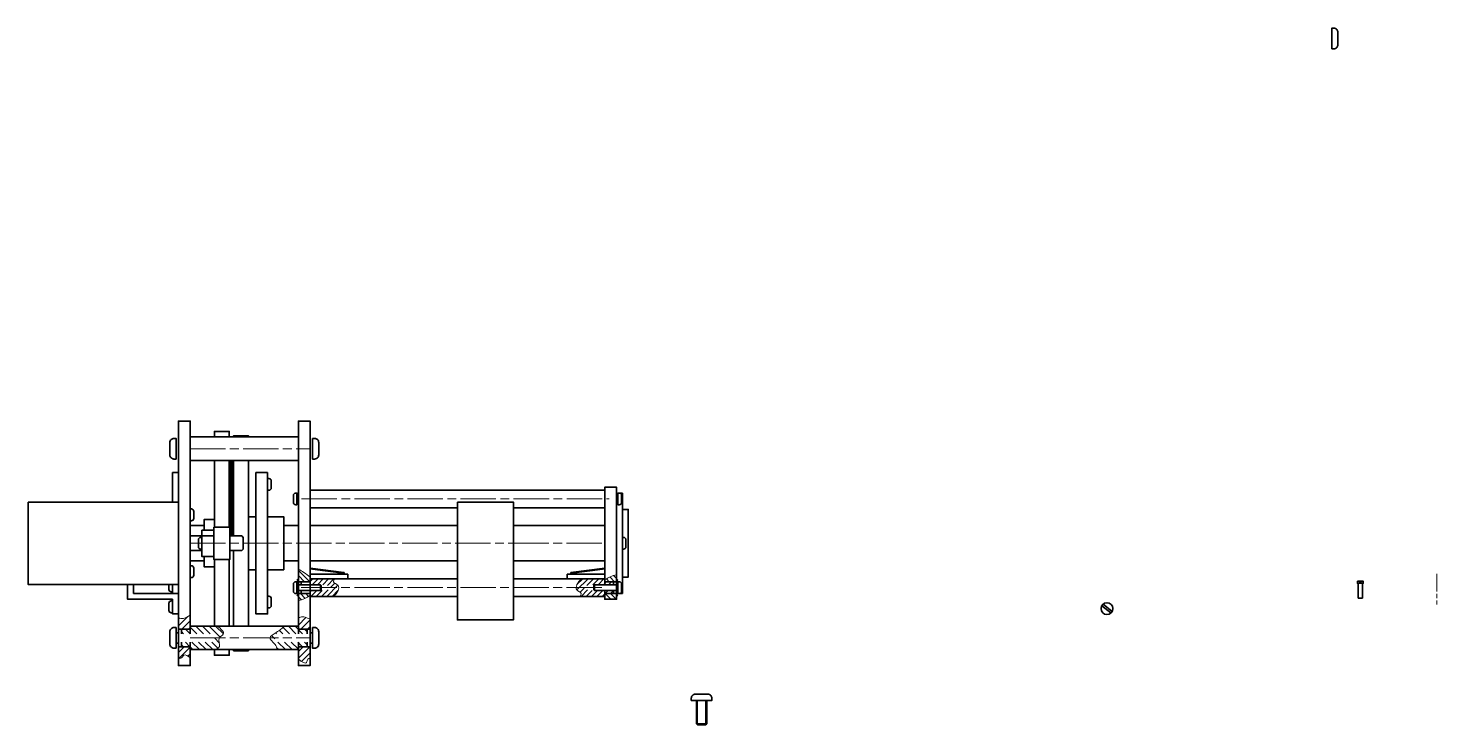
# Model space of a CAD drawing. Header units: millimetres. Extents: x 0 to 1511, y 0 to 853.
# Drawn here: x 183.6 to 661.8, y 616.3 to 852.8 of the extents above; entities that cross this region are included whole.
import ezdxf

# ---------------------------------------------------------------- set-up
doc = ezdxf.new("R2010")
doc.units = ezdxf.units.MM
doc.linetypes.add('AM_ISO08W050', pattern=[18, 12, -1.5, 3, -1.5])
doc.linetypes.add('AM_ISO08W050x2', pattern=[9, 6, -0.75, 1.5, -0.75])
for name, color, linetype, lineweight in [('AM_4', 3, 'Continuous', 15), ('AM_7', 4, 'AM_ISO08W050', 15), ('AM_8', 1, 'Continuous', 15), ('основные', 7, 'Continuous', 35), ('тонкие', 2, 'Continuous', 15)]:
    doc.layers.add(name, color=color, linetype=linetype, lineweight=lineweight)
pattern_1 = [(45, (-154.8573, 302.5446), (-0.8980256, 0.8980256), [])]

msp = doc.modelspace()

# ---------------------------------------------------------------- hatches: boundary and pattern name
at = {"layer": 'AM_8'}
h = msp.add_hatch(dxfattribs=at)
h.set_pattern_fill('ANSI31', color=256, scale=0.1, angle=180, style=0)
h.set_pattern_definition([(225, (813.52612, 1023.16114), (0.2245064, -0.2245064), [])])
h.paths.add_polyline_path([(274.834, 659.853), (275.334, 659.853), (275.334, 661.853), (274.834, 661.853)])
h.paths.add_polyline_path([(274.834, 663.853), (275.334, 663.853), (275.334, 665.853), (274.834, 665.853)])
h = msp.add_hatch(dxfattribs=at)
h.set_pattern_fill('ANSI31', color=256, scale=0.4, angle=270, style=0)
h.set_pattern_definition([(315, (813.5261, 1023.1611), (0.8980256, 0.8980256), [])])
edge = h.paths.add_edge_path()
edge.add_spline(control_points=[(275.334, 658.554), (276.079, 658.561), (277.528, 659.042), (278.736, 659.852), (279.334, 660.253)], knot_values=[0, 0, 0, 0, 2.2074933, 4.3760865, 4.3760865, 4.3760865, 4.3760865], degree=3, periodic=0)
edge.add_line((279.334, 660.253), (279.334, 660.853))
edge.add_line((279.334, 660.853), (276.334, 660.853))
edge.add_line((276.334, 660.853), (275.334, 660.853))
edge.add_line((275.334, 660.853), (275.334, 658.554))
edge = h.paths.add_edge_path()
edge.add_spline(control_points=[(279.334, 666.419), (279.171, 666.544), (279.007, 666.669), (278.844, 666.793)], knot_values=[23.3816667, 23.3816667, 23.3816667, 23.3816667, 23.8301962, 23.8301962, 23.8301962, 23.8301962], degree=3, periodic=0)
edge.add_line((278.66, 666.797), (275.334, 669.095))
edge.add_line((275.334, 669.095), (275.334, 664.853))
edge.add_line((275.334, 664.853), (276.334, 664.853))
edge.add_line((276.334, 664.853), (279.334, 664.853))
edge.add_line((279.334, 664.853), (279.334, 665.853))
edge.add_line((279.334, 665.853), (279.334, 666.419))
h = msp.add_hatch(dxfattribs=at)
h.set_pattern_fill('ANSI31', color=256, scale=0.4, angle=180, style=0)
h.set_pattern_definition([(225, (813.5261, 1023.1611), (0.8980256, -0.8980256), [])])
edge = h.paths.add_edge_path()
edge.add_line((279.334, 660.853), (279.334, 659.853))
edge.add_line((279.334, 659.853), (287.223, 659.853))
edge.add_spline(control_points=[(287.223, 659.853), (287.835, 660.452), (288.658, 661.258), (289.006, 662.542), (289.013, 662.853)], knot_values=[0, 0, 0, 0, 2.5956248, 3.4873404, 3.4873404, 3.4873404, 3.4873404], degree=3, periodic=0)
edge.add_line((289.013, 662.853), (286.387, 662.853))
edge.add_line((286.387, 662.853), (285.934, 662.069))
edge.add_line((285.934, 662.069), (284.734, 662.069))
edge.add_line((284.734, 662.069), (284.334, 661.853))
edge.add_line((284.334, 661.853), (279.334, 661.853))
edge.add_line((279.334, 661.853), (279.334, 660.853))
edge = h.paths.add_edge_path()
edge.add_line((279.334, 664.853), (279.334, 663.853))
edge.add_line((279.334, 663.853), (284.334, 663.853))
edge.add_line((284.334, 663.853), (284.734, 663.636))
edge.add_line((284.734, 663.636), (285.934, 663.636))
edge.add_line((285.934, 663.636), (286.387, 662.853))
edge.add_line((286.387, 662.853), (289.013, 662.853))
edge.add_spline(control_points=[(289.013, 662.853), (289.02, 663.133), (288.816, 664.04), (286.86, 664.475), (287.464, 665.492), (287.678, 665.853)], knot_values=[3.4873404, 3.4873404, 3.4873404, 3.4873404, 4.2931573, 6.2339089, 7.297854, 7.297854, 7.297854, 7.297854], degree=3, periodic=0)
edge.add_line((287.678, 665.853), (279.334, 665.853))
edge.add_line((279.334, 665.853), (279.334, 664.853))
h = msp.add_hatch(dxfattribs=at)
h.set_pattern_fill('ANSI31', color=256, scale=0.4, style=0)
h.set_pattern_definition(pattern_1)
edge = h.paths.add_edge_path()
edge.add_line((373.934, 663.636), (374.334, 663.853))
edge.add_line((374.334, 663.853), (379.334, 663.853))
edge.add_line((379.334, 663.853), (379.334, 664.853))
edge.add_line((379.334, 664.853), (379.334, 665.853))
edge.add_line((379.334, 665.853), (371.446, 665.853))
edge.add_spline(control_points=[(371.446, 665.853), (370.834, 665.253), (370.011, 664.448), (369.663, 663.163), (369.656, 662.853)], knot_values=[0, 0, 0, 0, 2.5956248, 3.4873404, 3.4873404, 3.4873404, 3.4873404], degree=3, periodic=0)
edge.add_line((369.656, 662.853), (372.282, 662.853))
edge.add_line((372.282, 662.853), (372.734, 663.636))
edge.add_line((372.734, 663.636), (373.934, 663.636))
edge = h.paths.add_edge_path()
edge.add_line((379.334, 659.853), (379.334, 660.853))
edge.add_line((379.334, 660.853), (379.334, 661.853))
edge.add_line((379.334, 661.853), (374.334, 661.853))
edge.add_line((374.334, 661.853), (373.934, 662.069))
edge.add_line((373.934, 662.069), (372.734, 662.069))
edge.add_line((372.734, 662.069), (372.282, 662.853))
edge.add_line((372.282, 662.853), (369.656, 662.853))
edge.add_spline(control_points=[(369.656, 662.853), (369.649, 662.572), (369.853, 661.666), (371.809, 661.231), (371.205, 660.213), (370.991, 659.853)], knot_values=[3.4873404, 3.4873404, 3.4873404, 3.4873404, 4.2931573, 6.2339089, 7.297854, 7.297854, 7.297854, 7.297854], degree=3, periodic=0)
edge.add_line((370.991, 659.853), (379.334, 659.853))
h = msp.add_hatch(dxfattribs=at)
h.set_pattern_fill('ANSI31', color=256, scale=0.4, angle=90, style=0)
h.set_pattern_definition([(135, (-154.8573, 302.5446), (-0.8980256, -0.8980256), [])])
edge = h.paths.add_edge_path()
edge.add_spline(control_points=[(383.334, 667.152), (382.59, 667.145), (381.141, 666.664), (379.933, 665.854), (379.334, 665.452)], knot_values=[0, 0, 0, 0, 2.2074933, 4.3760865, 4.3760865, 4.3760865, 4.3760865], degree=3, periodic=0)
edge.add_line((379.334, 665.452), (379.334, 664.853))
edge.add_line((379.334, 664.853), (382.334, 664.853))
edge.add_line((382.334, 664.853), (383.334, 664.853))
edge.add_line((383.334, 664.853), (383.334, 667.152))
edge = h.paths.add_edge_path()
edge.add_line((383.334, 660.853), (382.334, 660.853))
edge.add_line((382.334, 660.853), (379.334, 660.853))
edge.add_line((379.334, 660.853), (379.334, 659.853))
edge.add_line((379.334, 659.853), (379.334, 659.287))
edge.add_spline(control_points=[(379.334, 659.287), (379.498, 659.162), (379.661, 659.037), (379.825, 658.913)], knot_values=[23.3816667, 23.3816667, 23.3816667, 23.3816667, 23.8301962, 23.8301962, 23.8301962, 23.8301962], degree=3, periodic=0)
edge.add_line((379.825, 658.913), (383.334, 658.913))
edge.add_line((383.334, 658.913), (383.334, 660.853))
h = msp.add_hatch(dxfattribs=at)
h.set_pattern_fill('ANSI31', color=256, scale=0.4)
h.set_pattern_definition(pattern_1)
h.paths.add_polyline_path([(379.334, 663.853), (382.334, 663.853), (382.334, 664.853), (379.334, 664.853)])
h.paths.add_polyline_path([(382.334, 660.853), (382.334, 661.853), (379.334, 661.853), (379.334, 660.853)])
h = msp.add_hatch(dxfattribs=at)
h.set_pattern_fill('ANSI31', color=256, scale=0.1, style=0)
h.set_pattern_definition([(45, (-154.8573, 302.54457), (-0.2245064, 0.2245064), [])])
h.paths.add_polyline_path([(383.834, 665.853), (383.334, 665.853), (383.334, 663.853), (383.834, 663.853)])
h.paths.add_polyline_path([(383.834, 661.853), (383.334, 661.853), (383.334, 659.853), (383.834, 659.853)])
h = msp.add_hatch(dxfattribs=at)
h.set_pattern_fill('ANSI31', color=256, scale=0.5)
h.set_pattern_definition([(45, (-150.8573, 302.5446), (-1.122532, 1.122532), [])])
edge = h.paths.add_edge_path()
edge.add_spline(control_points=[(279.334, 652.15), (279.103, 652.234), (278.249, 652.545), (276.872, 653.271), (275.79, 652.721), (275.334, 652.49)], knot_values=[0, 0, 0, 0, 0.7450729, 2.7544572, 4.2151555, 4.2151555, 4.2151555, 4.2151555], degree=3, periodic=0)
edge.add_line((275.334, 652.49), (275.334, 648.798))
edge.add_line((275.334, 648.798), (278.334, 648.798))
edge.add_line((278.334, 648.798), (279.334, 648.798))
edge.add_line((279.334, 648.798), (279.334, 652.15))
edge = h.paths.add_edge_path()
edge.add_line((279.334, 642.798), (278.334, 642.798))
edge.add_line((278.334, 642.798), (275.334, 642.798))
edge.add_line((275.334, 642.798), (275.334, 638.548))
edge.add_spline(control_points=[(275.334, 638.548), (276.529, 637.668), (278.195, 636.442), (278.307, 638.696), (279.022, 638.908), (279.334, 639.001)], knot_values=[0, 0, 0, 0, 2.9691103, 4.1410418, 5.0514007, 5.0514007, 5.0514007, 5.0514007], degree=3, periodic=0)
edge.add_line((279.334, 639.001), (279.334, 642.798))
edge = h.paths.add_edge_path()
edge.add_spline(control_points=[(238.605, 653.541), (237.872, 653.026), (236.644, 652.163), (235.191, 652.412), (234.605, 652.513)], knot_values=[0, 0, 0, 0, 2.5517183, 4.2776179, 4.2776179, 4.2776179, 4.2776179], degree=3, periodic=0)
edge.add_line((234.605, 652.513), (234.605, 648.798))
edge.add_line((234.605, 648.798), (235.605, 648.798))
edge.add_line((235.605, 648.798), (238.605, 648.798))
edge.add_line((238.605, 648.798), (238.605, 653.541))
edge = h.paths.add_edge_path()
edge.add_line((238.605, 642.798), (235.605, 642.798))
edge.add_line((235.605, 642.798), (234.605, 642.798))
edge.add_line((234.605, 642.798), (234.605, 638.906))
edge.add_spline(control_points=[(234.605, 638.906), (234.917, 638.851), (235.716, 638.71), (236.542, 640.631), (237.807, 639.61), (238.605, 638.966)], knot_values=[0, 0, 0, 0, 0.8745598, 2.2433555, 4.5836616, 4.5836616, 4.5836616, 4.5836616], degree=3, periodic=0)
edge.add_line((238.605, 638.966), (238.605, 642.798))
h = msp.add_hatch(dxfattribs=at)
h.set_pattern_fill('ANSI31', color=256, scale=0.5, angle=90)
h.set_pattern_definition([(135, (-150.8573, 302.5446), (-1.122532, -1.122532), [])])
edge = h.paths.add_edge_path()
edge.add_spline(control_points=[(248.551, 645.798), (248.836, 646.298), (250.932, 647.234), (249.117, 648.78), (247.921, 649.798)], knot_values=[0, 0, 0, 0, 1.7471492, 5.1168703, 5.1168703, 5.1168703, 5.1168703], degree=3, periodic=0)
edge.add_line((247.921, 649.798), (238.605, 649.798))
edge.add_line((238.605, 649.798), (238.605, 647.223))
edge.add_line((238.605, 647.223), (246.005, 647.223))
edge.add_line((246.005, 647.223), (246.828, 645.798))
edge.add_line((246.828, 645.798), (248.551, 645.798))
edge = h.paths.add_edge_path()
edge.add_spline(control_points=[(246.031, 641.798), (247.163, 641.967), (249.532, 642.319), (248.067, 644.947), (248.551, 645.798)], knot_values=[5.1168703, 5.1168703, 5.1168703, 5.1168703, 7.8372317, 10.8128607, 10.8128607, 10.8128607, 10.8128607], degree=3, periodic=0)
edge.add_line((248.551, 645.798), (246.828, 645.798))
edge.add_line((246.828, 645.798), (246.005, 644.373))
edge.add_line((246.005, 644.373), (238.605, 644.373))
edge.add_line((238.605, 644.373), (238.605, 641.798))
edge.add_line((238.605, 641.798), (246.031, 641.798))
h.paths.add_polyline_path([(238.605, 648.798), (235.605, 648.798), (235.605, 647.223), (238.605, 647.223)])
h.paths.add_polyline_path([(238.605, 644.373), (235.605, 644.373), (235.605, 642.798), (238.605, 642.798)])
edge = h.paths.add_edge_path()
edge.add_line((275.334, 649.798), (270.745, 649.798))
edge.add_spline(control_points=[(270.745, 649.798), (269.885, 649.088), (268.367, 647.836), (265.751, 646.448), (265.702, 645.798)], knot_values=[0, 0, 0, 0, 3.648807, 6.4410116, 6.4410116, 6.4410116, 6.4410116], degree=3, periodic=0)
edge.add_line((265.702, 645.798), (267.112, 645.798))
edge.add_line((267.112, 645.798), (267.934, 647.223))
edge.add_line((267.934, 647.223), (275.334, 647.223))
edge.add_line((275.334, 647.223), (275.334, 649.798))
edge = h.paths.add_edge_path()
edge.add_line((275.334, 644.373), (267.934, 644.373))
edge.add_line((267.934, 644.373), (267.112, 645.798))
edge.add_line((267.112, 645.798), (265.702, 645.798))
edge.add_spline(control_points=[(265.702, 645.798), (265.635, 644.91), (268.057, 643.699), (268, 642.104), (267.989, 641.798)], knot_values=[6.4410116, 6.4410116, 6.4410116, 6.4410116, 10.2548455, 11.1614618, 11.1614618, 11.1614618, 11.1614618], degree=3, periodic=0)
edge.add_line((267.989, 641.798), (275.334, 641.798))
edge.add_line((275.334, 641.798), (275.334, 644.373))
h.paths.add_polyline_path([(278.334, 648.798), (275.334, 648.798), (275.334, 647.223), (278.334, 647.223)])
h.paths.add_polyline_path([(278.334, 644.373), (275.334, 644.373), (275.334, 642.798), (278.334, 642.798)])
at = {"layer": 'основные'}
h = msp.add_hatch(dxfattribs=at)
h.set_pattern_fill('GRATE', color=256, scale=0.069)
h.set_pattern_definition([(0, (-136.916073, 302.54457), (0, 0.05476875), []), (90, (-136.91607, 302.54457), (-0.219075, 1e-17), [])])
h.paths.add_polyline_path([(253.355, 706.027), (251.855, 706.027), (251.855, 683.413), (252.105, 683.413), (252.105, 680.413), (253.355, 680.413)])

# ---------------------------------------------------------------- linework, layer by layer
at = {"layer": 'AM_4'}
for p, q in [((410.832, 624.577), (410.832, 616.272)), ((413.596, 624.577), (413.596, 616.272))]:
    msp.add_line(p, q, dxfattribs=at)
at = {"layer": 'AM_7'}
for p, q in [((238.605, 710.027), (279.334, 710.027)), ((276.418, 692.972), (380.841, 692.972)), ((238.605, 677.913), (352.334, 677.913)), ((348.334, 677.913), (379.334, 677.913)), ((276.334, 662.853), (348.334, 662.853)), ((348.334, 662.853), (379.334, 662.853)), ((238.605, 645.798), (279.334, 645.798))]:
    msp.add_line(p, q, dxfattribs=at)
at = {"layer": 'AM_7', "linetype": 'AM_ISO08W050x2'}
msp.add_line((661.815, 667.503), (661.815, 657.153), dxfattribs=at)
at = {"layer": 'основные'}
for p, q in [((348.334, 691.913), (329.334, 691.913)), ((329.334, 691.913), (329.334, 682.114)), ((348.334, 651.913), (348.334, 691.913)), ((329.334, 683.913), (329.334, 651.913)), ((238.605, 680.413), (242.605, 680.413)), ((246.605, 680.413), (238.605, 680.413)), ((246.605, 680.413), (246.605, 683.413)), ((246.605, 683.413), (252.105, 683.413)), ((252.105, 683.413), (252.105, 680.413)), ((256.105, 680.413), (252.105, 680.413)), ((256.105, 680.413), (256.605, 679.913)), ((256.605, 675.913), (256.605, 679.913)), ((238.605, 677.913), (238.605, 675.413)), ((238.605, 675.413), (242.605, 675.413)), ((238.605, 675.413), (242.605, 675.413)), ((246.605, 675.413), (246.605, 672.413)), ((252.105, 672.413), (252.105, 675.413)), ((252.105, 675.413), (256.105, 675.413)), ((256.105, 675.413), (256.605, 675.913)), ((246.605, 672.413), (252.105, 672.413)), ((290.814, 668.028), (279.334, 669.518)), ((367.855, 668.028), (379.334, 669.518)), ((238.605, 668.266), (238.605, 669.266)), ((276.334, 664.853), (275.334, 664.853)), ((279.334, 664.853), (276.334, 664.853)), ((276.334, 664.853), (276.334, 663.853)), ((279.334, 664.853), (279.334, 663.853)), ((288.881, 667.478), (288.881, 667.667)), ((289.481, 667.478), (288.881, 667.478)), ((289.481, 667.667), (289.481, 667.478)), ((290.883, 668.022), (290.814, 668.028)), ((290.883, 667.478), (290.883, 668.022)), ((367.785, 668.022), (367.855, 668.028)), ((367.785, 667.478), (367.785, 668.022)), ((369.187, 667.667), (369.187, 667.478)), ((369.187, 667.478), (369.787, 667.478)), ((369.787, 667.478), (369.787, 667.667)), ((379.334, 664.853), (382.334, 664.853)), ((379.334, 664.853), (379.334, 663.853)), ((382.334, 664.853), (382.334, 663.853)), ((382.334, 664.853), (383.334, 664.853)), ((635.704, 664.722), (635.704, 665.022)), ((636.004, 664.722), (635.704, 664.722)), ((636.004, 665.022), (636.004, 664.722)), ((219.352, 660.913), (219.352, 663.913)), ((232.605, 660.913), (219.352, 660.913)), ((232.605, 660.913), (232.605, 663.913)), ((232.605, 660.913), (234.605, 660.913)), ((275.363, 663.853), (274.834, 663.853)), ((274.834, 663.853), (282.834, 663.853)), ((275.363, 661.853), (274.834, 661.853)), ((282.834, 661.853), (274.834, 661.853)), ((276.334, 660.853), (275.334, 660.853)), ((276.334, 660.853), (276.334, 661.853)), ((279.334, 660.853), (276.334, 660.853)), ((279.334, 660.853), (279.334, 661.853)), ((282.834, 663.853), (282.834, 661.853)), ((283.061, 663.636), (282.834, 663.853)), ((282.834, 663.636), (282.834, 663.853)), ((282.834, 662.069), (282.834, 663.636)), ((282.834, 661.853), (282.834, 662.069)), ((282.834, 661.853), (283.061, 662.069)), ((283.061, 663.636), (283.061, 662.069)), ((375.834, 663.853), (375.608, 663.636)), ((375.608, 662.069), (375.608, 663.636)), ((375.608, 662.069), (375.834, 661.853)), ((375.834, 661.853), (375.834, 663.853)), ((375.834, 663.853), (383.834, 663.853)), ((375.834, 663.853), (375.834, 663.636)), ((375.834, 663.636), (375.834, 662.069)), ((375.834, 662.069), (375.834, 661.853)), ((383.834, 661.853), (375.834, 661.853)), ((379.334, 660.853), (379.334, 661.853)), ((379.334, 660.853), (382.334, 660.853)), ((382.334, 660.853), (382.334, 661.853)), ((382.334, 660.853), (383.334, 660.853)), ((383.306, 663.853), (383.834, 663.853)), ((383.306, 661.853), (383.834, 661.853)), ((635.154, 664.322), (636.554, 664.322)), ((635.154, 664.322), (635.154, 659.322)), ((636.554, 664.322), (636.554, 659.322)), ((551.159, 654.244), (548.076, 656.699)), ((551.588, 654.785), (548.502, 657.234)), ((636.554, 659.322), (635.154, 659.322)), ((329.334, 651.913), (348.334, 651.913)), ((234.605, 647.548), (233.805, 647.548)), ((235.605, 648.798), (234.605, 648.798)), ((278.334, 648.798), (279.334, 648.798)), ((279.334, 647.548), (280.134, 647.548)), ((234.605, 644.048), (233.805, 644.048)), ((235.605, 642.798), (234.605, 642.798)), ((278.334, 642.798), (279.334, 642.798)), ((279.334, 644.048), (280.134, 644.048)), ((410.464, 624.577), (410.464, 616.577)), ((413.964, 616.577), (413.964, 624.577)), ((410.464, 616.577), (413.964, 616.577)), ((410.464, 616.577), (410.832, 616.272)), ((410.832, 616.272), (413.596, 616.272)), ((413.596, 616.272), (413.964, 616.577))]:
    msp.add_line(p, q, dxfattribs=at)
for points in [[(626.125, 845.811), (626.825, 845.811, 0.4142136), (628.225, 847.211), (628.225, 851.411, 0.4142136), (626.825, 852.811), (626.125, 852.811)], [(233.805, 706.527), (233.105, 706.527, -0.4142136), (231.705, 707.927), (231.705, 712.127, -0.4142136), (233.105, 713.527), (233.805, 713.527)], [(280.134, 713.527), (280.834, 713.527, -0.4142136), (282.234, 712.127), (282.234, 707.927, -0.4142136), (280.834, 706.527), (280.134, 706.527)], [(233.805, 642.298), (233.105, 642.298, -0.4142136), (231.705, 643.698), (231.705, 647.898, -0.4142136), (233.105, 649.298), (233.805, 649.298)], [(280.134, 649.298), (280.834, 649.298, -0.4142136), (282.234, 647.898), (282.234, 643.698, -0.4142136), (280.834, 642.298), (280.134, 642.298)], [(408.714, 624.577), (408.714, 625.277, -0.4142136), (410.114, 626.677), (414.314, 626.677, -0.4142136), (415.714, 625.277), (415.714, 624.577)]]:
    msp.add_lwpolyline(points, format="xyb", close=True, dxfattribs=at)
for points in [[(238.605, 644.373), (238.605, 636.413), (234.605, 636.413), (234.605, 719.413), (238.605, 719.413), (238.605, 647.223)], [(275.334, 644.373), (275.334, 636.413), (279.334, 636.413), (279.334, 719.413), (275.334, 719.413), (275.334, 647.223)], [(246.855, 714.027), (246.855, 715.913), (251.855, 715.913), (251.855, 714.027)], [(253.355, 714.027), (253.355, 714.413), (258.355, 714.413), (258.355, 714.027)], [(246.855, 683.413), (246.855, 706.027)], [(251.855, 683.413), (251.855, 706.027)], [(251.855, 706.027), (251.855, 683.413)], [(253.355, 680.413), (253.355, 706.027)], [(253.355, 706.027), (253.355, 680.413)], [(258.355, 706.027), (258.355, 649.798)], [(232.605, 691.913), (232.605, 701.913), (234.605, 701.913), (234.605, 653.913), (232.605, 653.913), (232.605, 658.913)], [(329.334, 689.972), (279.334, 689.972), (279.334, 695.972), (379.334, 695.972), (379.334, 689.972), (348.334, 689.972)], [(379.334, 665.452), (379.334, 696.913), (383.334, 696.913), (383.334, 658.913), (379.334, 658.913), (379.334, 660.407)], [(383.334, 660.913), (383.334, 694.913)], [(384.538, 694.913), (385.334, 694.913), (385.334, 660.913), (384.538, 660.913)], [(243.366, 671.913), (238.605, 671.913), (238.605, 683.913), (243.366, 683.913)], [(243.366, 682.413), (243.366, 686.017), (246.855, 685.995), (246.855, 683.413)], [(260.905, 668.913), (258.355, 668.913), (258.355, 686.913), (260.905, 686.913)], [(264.905, 686.913), (270.355, 686.913), (270.355, 668.913), (264.905, 668.913)], [(270.355, 683.913), (275.334, 683.913)], [(279.334, 683.913), (329.334, 683.913)], [(348.334, 683.913), (379.334, 683.913), (379.334, 671.913), (348.334, 671.913)], [(253.355, 675.413), (253.355, 649.798)], [(253.355, 649.798), (253.355, 675.413)], [(246.855, 672.413), (246.855, 669.913), (243.366, 669.884), (243.366, 673.413)], [(246.855, 649.798), (246.855, 672.413)], [(251.855, 672.413), (251.855, 649.798)], [(251.855, 649.798), (251.855, 672.413)], [(275.334, 671.913), (270.355, 671.913)], [(329.334, 671.913), (279.334, 671.913)], [(290.733, 667.478), (290.733, 667.768), (283.538, 668.702), (279.334, 669.248)], [(329.334, 659.853), (279.334, 659.853), (279.334, 665.853), (329.334, 665.853)], [(348.334, 665.853), (379.334, 665.853), (379.334, 664.853)], [(367.936, 667.478), (367.936, 667.768), (375.131, 668.702), (379.334, 669.248)], [(232.605, 658.913), (217.352, 658.913), (217.352, 663.913)], [(231.405, 663.913), (231.405, 662.937)], [(379.334, 660.853), (379.334, 659.853), (348.334, 659.853)], [(235.605, 647.223), (235.605, 648.798), (238.605, 648.798), (238.605, 647.223)], [(238.605, 647.223), (238.605, 649.798), (275.334, 649.798), (275.334, 647.223)], [(275.334, 647.223), (275.334, 648.798), (278.334, 648.798), (278.334, 647.223)], [(238.605, 644.373), (238.605, 642.798), (235.605, 642.798), (235.605, 644.373)], [(275.334, 644.373), (275.334, 641.798), (238.605, 641.798), (238.605, 644.373)], [(251.855, 641.798), (251.855, 639.913), (246.855, 639.913), (246.855, 641.798)], [(258.355, 641.798), (258.355, 641.413), (253.355, 641.413), (253.355, 641.798)], [(278.334, 644.373), (278.334, 642.798), (275.334, 642.798), (275.334, 644.373)]]:
    msp.add_lwpolyline(points, dxfattribs=at)
for points in [[(238.619, 714.027), (275.334, 714.027), (275.334, 706.027), (238.619, 706.027)], [(264.905, 701.913), (264.905, 653.913), (260.905, 653.913), (260.905, 701.913)], [(183.605, 691.913), (234.605, 691.913), (234.605, 663.913), (183.605, 663.913)], [(329.334, 691.913), (348.334, 691.913), (348.334, 651.913), (329.334, 651.913)], [(385.334, 689.413), (387.334, 689.413), (387.334, 666.413), (385.334, 666.413)], [(242.605, 682.413), (246.605, 682.413), (246.605, 673.413), (242.605, 673.413)], [(246.605, 683.413), (252.105, 683.413), (252.105, 672.413), (246.605, 672.413)], [(292.134, 667.478), (279.334, 667.478), (279.334, 665.853), (292.134, 665.853)], [(366.534, 667.478), (379.334, 667.478), (379.334, 665.853), (366.534, 665.853)], [(634.854, 665.022), (636.854, 665.022), (636.854, 664.322), (634.854, 664.322)]]:
    msp.add_lwpolyline(points, close=True, dxfattribs=at)
for points in [[(266.105, 698.412), (266.105, 699.112, 0.4142136), (265.305, 699.912), (264.905, 699.912), (264.905, 695.912), (265.305, 695.912, 0.4142136), (266.105, 696.712), (266.105, 698.412)], [(273.634, 693.472), (273.634, 694.172, -0.4142136), (274.434, 694.972), (274.834, 694.972), (274.834, 690.972), (274.434, 690.972, -0.4142136), (273.634, 691.772), (273.634, 693.472)], [(385.034, 692.472), (385.034, 691.772, -0.4142136), (384.234, 690.972), (383.834, 690.972), (383.834, 694.972), (384.234, 694.972, -0.4142136), (385.034, 694.172), (385.034, 692.472)], [(239.805, 688.059), (239.805, 688.759, 0.4142136), (239.005, 689.559), (238.605, 689.559), (238.605, 685.559), (239.005, 685.559, 0.4142136), (239.805, 686.359), (239.805, 688.059)], [(241.405, 678.413), (241.405, 679.113, -0.4142136), (242.205, 679.913), (242.605, 679.913), (242.605, 675.913), (242.205, 675.913, -0.4142136), (241.405, 676.713), (241.405, 678.413)], [(386.534, 677.413), (386.534, 676.713, -0.4142136), (385.734, 675.913), (385.334, 675.913), (385.334, 679.913), (385.734, 679.913, -0.4142136), (386.534, 679.113), (386.534, 677.413)], [(239.805, 667.766), (239.805, 667.066, -0.4142136), (239.005, 666.266), (238.605, 666.266), (238.605, 670.266), (239.005, 670.266, -0.4142136), (239.805, 669.466), (239.805, 667.766)], [(273.634, 663.353), (273.634, 664.053, -0.4142136), (274.434, 664.853), (274.834, 664.853), (274.834, 660.853), (274.434, 660.853, -0.4142136), (273.634, 661.653), (273.634, 663.353)], [(385.034, 662.353), (385.034, 661.653, -0.4142136), (384.234, 660.853), (383.834, 660.853), (383.834, 664.853), (384.234, 664.853, -0.4142136), (385.034, 664.053), (385.034, 662.353)], [(231.405, 662.937), (231.405, 662.237, 0.4142136), (232.205, 661.437), (232.605, 661.437), (232.605, 663.913)], [(266.105, 658.442), (266.105, 659.142, 0.4142136), (265.305, 659.942), (264.905, 659.942), (264.905, 655.942), (265.305, 655.942, 0.4142136), (266.105, 656.742), (266.105, 658.442)], [(231.405, 655.843), (231.405, 655.143, 0.4142136), (232.205, 654.343), (232.605, 654.343), (232.605, 658.343), (232.205, 658.343, 0.4142136), (231.405, 657.543), (231.405, 655.843)]]:
    msp.add_lwpolyline(points, format="xyb", dxfattribs=at)
msp.add_circle((549.83, 655.738), 2, dxfattribs=at)
for centre in [(289.181, 667.667), (369.487, 667.667)]:
    msp.add_arc(centre, 0.3, 360, 180, dxfattribs=at)
at = {"layer": 'тонкие'}
for points in [[(275.334, 669.095), (276.501, 668.586), (277.918, 667.502), (279.334, 666.419)], [(379.825, 658.913), (379.661, 659.037), (379.498, 659.162), (379.334, 659.287)]]:
    msp.add_open_spline(points, degree=3, dxfattribs=at)
for points in [[(287.223, 659.853), (288.797, 661.917), (288.797, 663.614), (287.305, 664.856), (287.678, 665.853)], [(371.446, 665.853), (369.872, 663.789), (369.872, 662.091), (371.363, 660.849), (370.991, 659.853)], [(238.605, 653.541), (236.327, 652.392), (234.605, 652.513)], [(275.334, 652.49), (276.71, 652.981), (278.638, 652.414), (279.334, 652.15)], [(247.921, 649.798), (249.812, 647.008), (248.551, 645.798), (248.551, 642.822), (246.031, 641.798)], [(270.745, 649.798), (267.813, 647.626), (265.702, 645.798), (267.93, 642.703), (267.989, 641.798)], [(238.605, 638.966), (236.448, 639.873), (235.48, 638.906), (234.605, 638.906)], [(275.334, 638.548), (278.109, 637.49), (278.524, 638.586), (279.334, 639.001)]]:
    msp.add_spline(points, degree=3, dxfattribs=at)
for points in [[(379.334, 665.452), (379.933, 665.854), (381.141, 666.664), (382.59, 667.145), (383.334, 667.152)], [(279.334, 660.253), (278.736, 659.852), (277.528, 659.042), (276.079, 658.561), (275.334, 658.554)]]:
    msp.add_open_spline(points, degree=3, knots=[0, 0, 0, 0, 2.1685932, 4.3760865, 4.3760865, 4.3760865, 4.3760865], dxfattribs=at)

doc.saveas('drawing.dxf')
